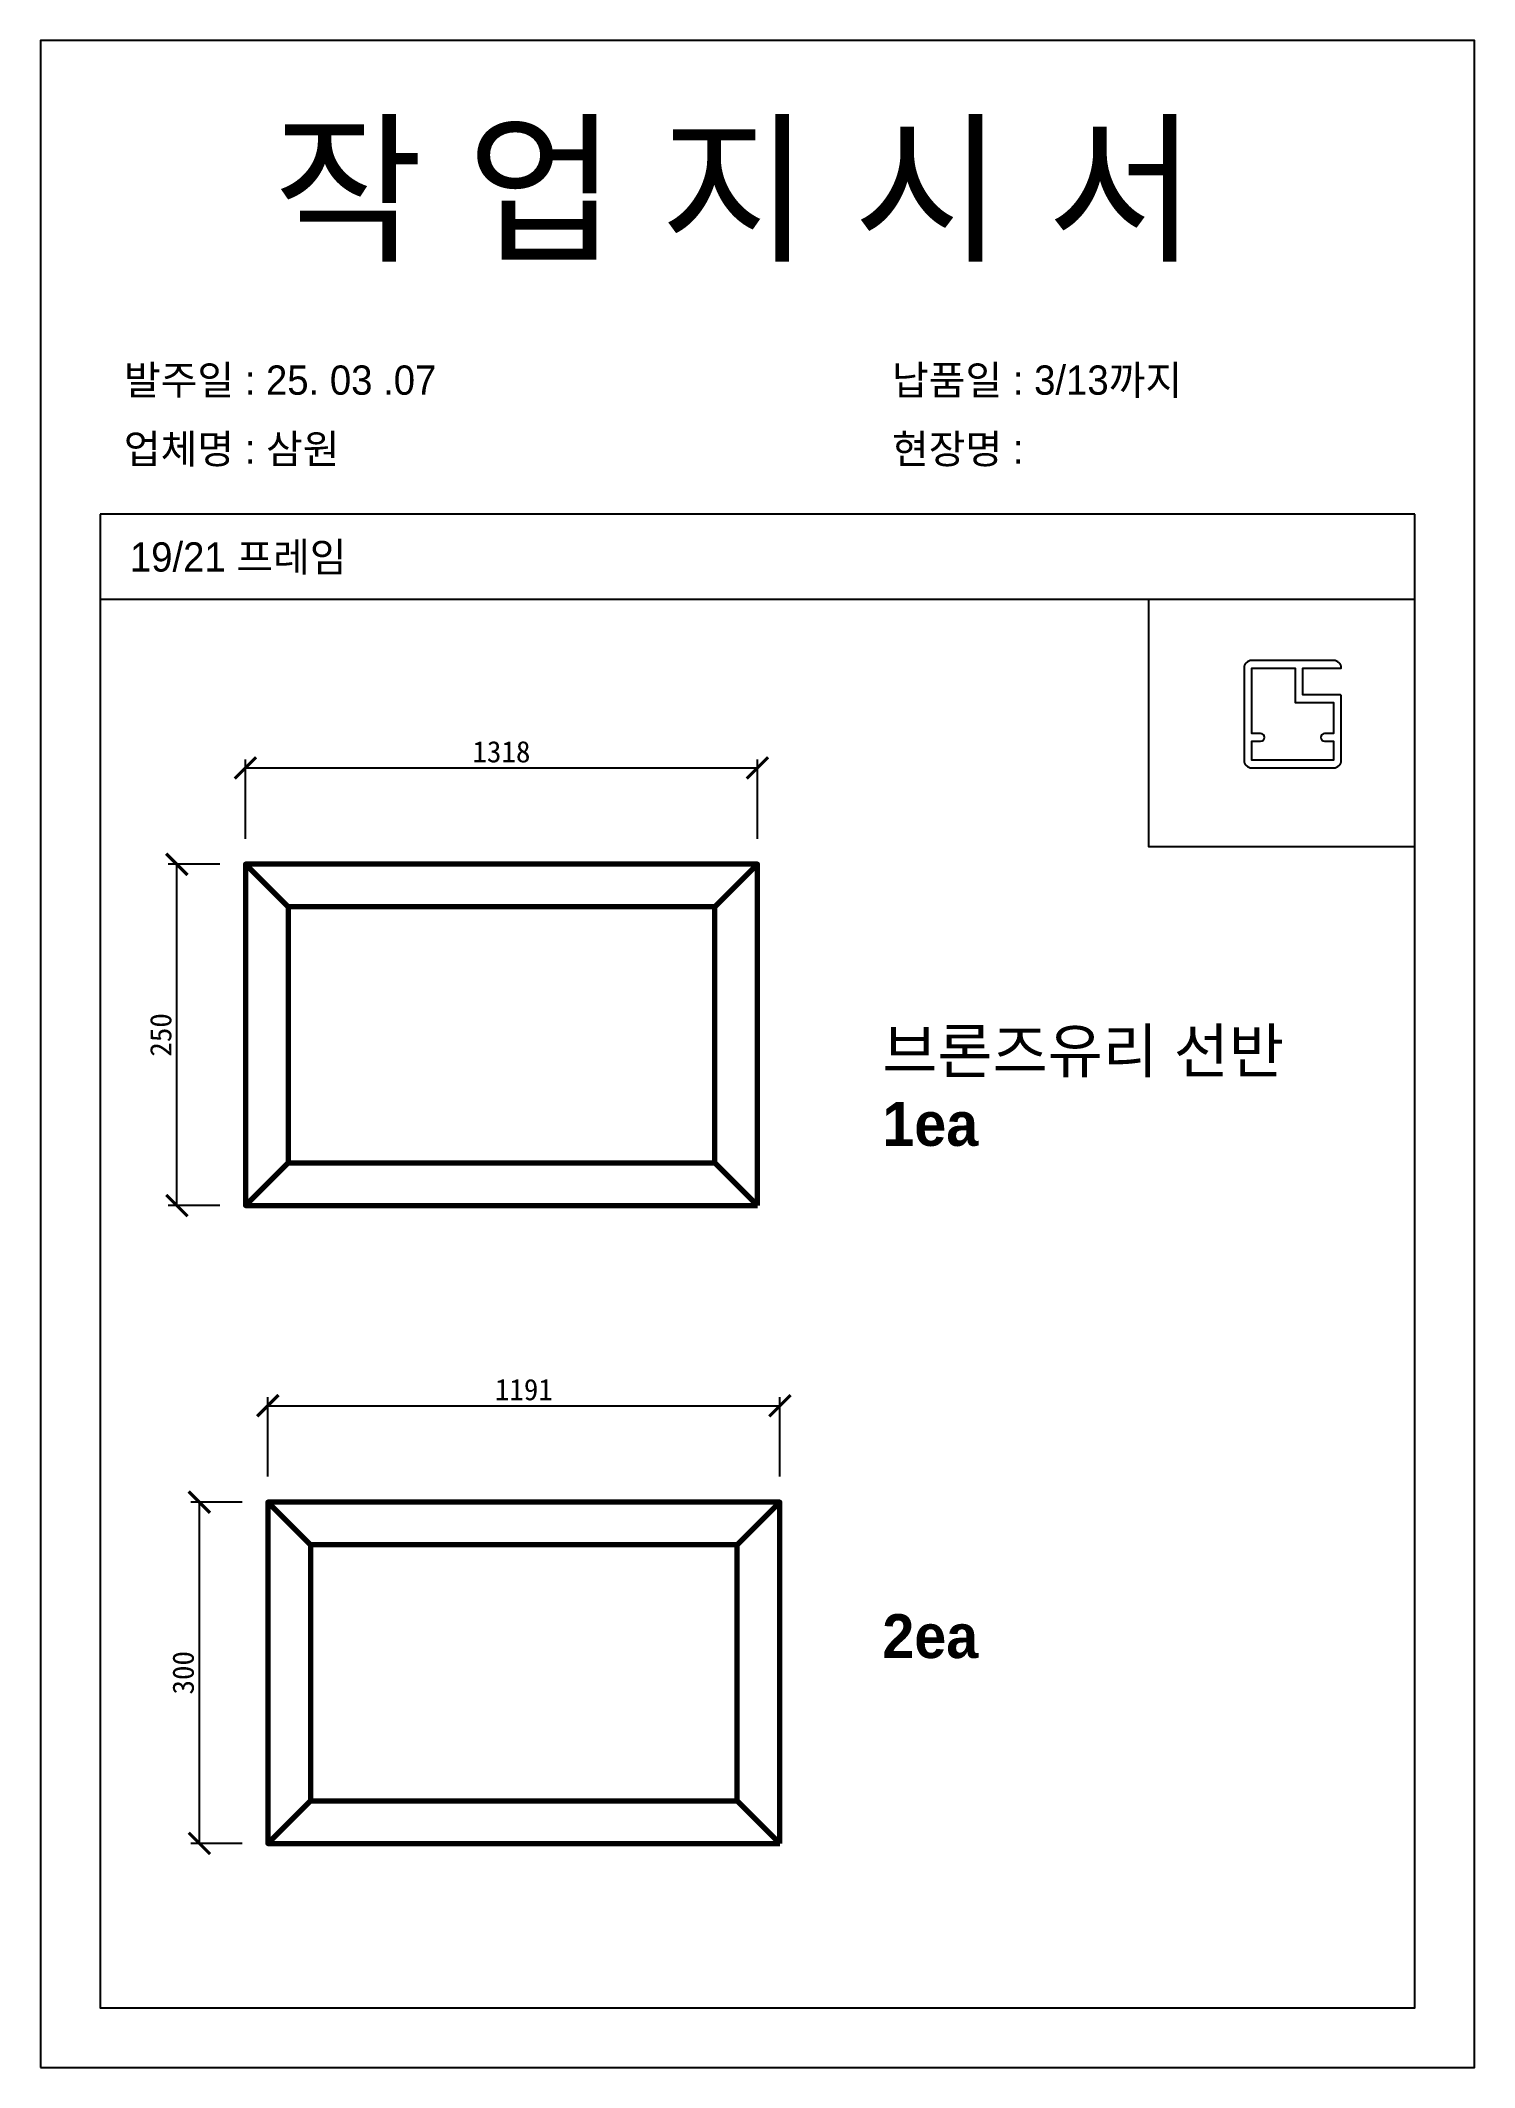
# Model space of a CAD drawing. Header units: millimetres. Extents: x -44117 to 256353, y -2095463 to 65325.
# Drawn here: x 122020 to 123700, y -2901 to -525 of the extents above; entities that cross this region are included whole.
import ezdxf

# ---------------------------------------------------------------- set-up
doc = ezdxf.new("R2010")
doc.units = ezdxf.units.MM
doc.header["$LTSCALE"] = 10
doc.layers.add('Layer1', color=7, linetype='Continuous', lineweight=70)
doc.dimstyles.new('ISO-25', dxfattribs={"dimtxt": 2.5, "dimasz": 2.5, "dimexe": 1, "dimexo": 1, "dimtad": 1, "dimtxsty": 'Standard', "dimblk": 'ARCHTICK', "dimcen": 2.5, "dimadec": 0, "dimazin": 0, "dimtfac": 1, "dimtmove": 0, "dimatfit": 3, "dimfxl": 0, "dimarcsym": 0})

msp = doc.modelspace()

# ---------------------------------------------------------------- texts
at = {"attachment_point": 1}
for s, width, heights, insert, char_height in [('{\\fGulim|b0|i0|c129|p50;작 업 지 시 서}', 3307.3198183, [-155.84554], (122292.8463, -629.42158), 140), ('{\\fGulim|b0|i0|c129|p50;발주일 : 25. 03 .07}', 3307.3198183, [-38.18216], (122117.63694, -906.142), 34.3), ('{\\fGulim|b0|i0|c129|p50;납품일 : 3/13까지}', 3307.3198183, [37.67976], (123017.61493, -906.142), 34.3), ('{\\fGulim|b0|i0|c129|p50;업체명 : 삼원}', 3307.3198183, [38.2735], (122117.63694, -986.79818), 34.3), ('{\\fGulim|b0|i0|c129|p50;현장명 : }', 3307.3198183, [-38.2735], (123017.61493, -986.79818), 34.3), ('{\\fGulim|b0|i0|c129|p50;19/21 프레임}', 3307.3198183, [-41.60759], (122124.67914, -1113.46428), 34.3), ('{\\fGulim|b1|i0|c129|p50;브론즈유리 선반\\P1ea\\P\\P\\P\\P\\P\\P\\P2ea}', 2135.7410508, [1317.50106], (123006.28736, -1683.76224), 51.45)]:
    msp.add_mtext_dynamic_manual_height_columns(s, width=width, gutter_width=12.5, heights=heights, dxfattribs=dict(at, insert=insert, char_height=char_height))

# ---------------------------------------------------------------- blocks, each defined once
blk = doc.blocks.new('_ArchTick')
at = {"color": 0, "linetype": 'ByBlock', "const_width": 0.15}
blk.add_lwpolyline([(-0.5, -0.5), (0.5, 0.5)], dxfattribs=at)
blk = doc.blocks.new('*D2053')
at = {"color": 0, "lineweight": -2}
for p, q in [((122230, -1490.9), (122169.7, -1490.9)), ((122179.7, -1890.9), (122179.7, -1490.9)), ((122230, -1890.9), (122169.7, -1890.9))]:
    blk.add_line(p, q, dxfattribs=at)
at = {"layer": 'Defpoints', "color": 0}
for p in [(122179.7, -1490.9), (122260, -1490.9), (122260, -1890.9)]:
    blk.add_point(p, dxfattribs=at)
at = {"color": 0, "lineweight": -2, "xscale": 25, "yscale": 25, "zscale": 25}
for p, rotation in [((122179.7, -1490.9), 90), ((122179.7, -1890.9), 270)]:
    blk.add_blockref('_ArchTick', p, dxfattribs=dict(at, rotation=rotation))
at = {"color": 0, "insert": (122161, -1690.9), "char_height": 25, "attachment_point": 5, "rotation": 90}
blk.add_mtext('250', dxfattribs=at)
blk = doc.blocks.new('*D2054')
at = {"color": 0, "lineweight": -2}
for p, q in [((122260, -1460.9), (122260, -1367.9)), ((122260, -1377.9), (122860, -1377.9)), ((122860, -1460.9), (122860, -1367.9))]:
    blk.add_line(p, q, dxfattribs=at)
at = {"layer": 'Defpoints', "color": 0}
for p in [(122860, -1377.9), (122260, -1490.9), (122860, -1490.9)]:
    blk.add_point(p, dxfattribs=at)
at = {"color": 0, "lineweight": -2, "xscale": 25, "yscale": 25, "zscale": 25, "rotation": 180}
blk.add_blockref('_ArchTick', (122260, -1377.9), dxfattribs=at)
at = {"color": 0, "lineweight": -2, "xscale": 25, "yscale": 25, "zscale": 25}
blk.add_blockref('_ArchTick', (122860, -1377.9), dxfattribs=at)
at = {"color": 0, "insert": (122560, -1359.1), "char_height": 25, "attachment_point": 5}
blk.add_mtext('1318', dxfattribs=at)
blk = doc.blocks.new('*D2055')
at = {"color": 0, "lineweight": -2}
for p, q in [((122256.3, -2238.6), (122196.1, -2238.6)), ((122206.1, -2638.6), (122206.1, -2238.6)), ((122256.3, -2638.6), (122196.1, -2638.6))]:
    blk.add_line(p, q, dxfattribs=at)
at = {"layer": 'Defpoints', "color": 0}
for p in [(122206.1, -2238.6), (122286.3, -2238.6), (122286.3, -2638.6)]:
    blk.add_point(p, dxfattribs=at)
at = {"color": 0, "lineweight": -2, "xscale": 25, "yscale": 25, "zscale": 25}
for p, rotation in [((122206.1, -2238.6), 90), ((122206.1, -2638.6), 270)]:
    blk.add_blockref('_ArchTick', p, dxfattribs=dict(at, rotation=rotation))
at = {"color": 0, "insert": (122187.3, -2438.6), "char_height": 25, "attachment_point": 5, "rotation": 90}
blk.add_mtext('300', dxfattribs=at)
blk = doc.blocks.new('*D2056')
at = {"color": 0, "lineweight": -2}
for p, q in [((122286.3, -2208.6), (122286.3, -2115.6)), ((122286.3, -2125.6), (122886.3, -2125.6)), ((122886.3, -2208.6), (122886.3, -2115.6))]:
    blk.add_line(p, q, dxfattribs=at)
at = {"layer": 'Defpoints', "color": 0}
for p in [(122886.3, -2125.6), (122286.3, -2238.6), (122886.3, -2238.6)]:
    blk.add_point(p, dxfattribs=at)
at = {"color": 0, "lineweight": -2, "xscale": 25, "yscale": 25, "zscale": 25, "rotation": 180}
blk.add_blockref('_ArchTick', (122286.3, -2125.6), dxfattribs=at)
at = {"color": 0, "lineweight": -2, "xscale": 25, "yscale": 25, "zscale": 25}
blk.add_blockref('_ArchTick', (122886.3, -2125.6), dxfattribs=at)
at = {"color": 0, "insert": (122586.3, -2106.8), "char_height": 25, "attachment_point": 5}
blk.add_mtext('1191', dxfattribs=at)

# ---------------------------------------------------------------- dimensions: what is measured, and where the dimension line sits
for base, p1, p2, angle, text, picture, middle in [((122860.00708, -1377.89131), (122260.00708, -1490.8513), (122860.00708, -1490.8513), 180, '1318', '*D2054', (122560.00708, -1359.14131)), ((122179.74728, -1490.8513), (122260.00708, -1890.8513), (122260.00708, -1490.8513), 90, '250', '*D2053', (122160.99728, -1690.8513)), ((122886.33469, -2125.59551), (122286.33469, -2238.55551), (122886.33469, -2238.55551), 180, '1191', '*D2056', (122586.33469, -2106.84551)), ((122206.07489, -2238.55551), (122286.33469, -2638.55551), (122286.33469, -2238.55551), 90, '300', '*D2055', (122187.32489, -2438.55551))]:
    dim = msp.add_linear_dim(base=base, p1=p1, p2=p2, angle=angle, text=text, dimstyle='ISO-25', override={"dimscale": 10, "dimexo": 3, "dimtxsty": 'Standard'})
    dim.commit()
    dim.dimension.update_dxf_attribs({"geometry": picture, "text_midpoint": middle})

# ---------------------------------------------------------------- linework, layer by layer
for p, q in [((123630.03969, -1080.42879), (122090.03969, -1080.42879)), ((123630.03969, -1180.42879), (122090.03969, -1180.42879))]:
    msp.add_line(p, q)
for points in [[(122020.03969, -2901.25906), (123700.03969, -2901.25906), (123700.03969, -525.25906), (122020.03969, -525.25906)], [(123630.03969, -1180.42879), (123318.28436, -1180.42879), (123318.28436, -1470.05937), (123630.03969, -1470.05937)]]:
    msp.add_lwpolyline(points, close=True)
msp.add_lwpolyline([(122090.03969, -1080.42879), (122090.03969, -2831.25906), (123630.03969, -2831.25906), (123630.03969, -1080.42879)])
for points in [[(123542.24626, -1292.0968), (123499.04626, -1292.0968), (123499.04626, -1260.8968), (123544.04626, -1260.8968), (123544.04626, -1260.8968, 0.4142135624), (123535.04626, -1251.8968), (123439.04626, -1251.8968, 0.4142135624), (123430.04626, -1260.8968), (123430.04626, -1368.8968, 0.4142135624), (123439.04626, -1377.8968), (123535.04626, -1377.8968, 0.4142135624), (123544.04626, -1368.8968), (123544.04626, -1293.8968, 0.4142135624)], [(123449.54626, -1346.6968, 1), (123449.54626, -1337.6968), (123439.04626, -1337.6968), (123439.04626, -1260.8968), (123490.04626, -1260.8968), (123490.04626, -1301.0968), (123535.04626, -1301.0968), (123535.04626, -1337.6968), (123524.54626, -1337.6968, 1), (123524.54626, -1346.6968), (123535.04626, -1346.6968), (123535.04626, -1368.8968), (123439.04626, -1368.8968), (123439.04626, -1346.6968)]]:
    msp.add_lwpolyline(points, format="xyb", close=True)
at = {"layer": 'Layer1'}
for p, q in [((122310.00708, -1540.8513), (122260.00708, -1490.8513)), ((122860.00708, -1490.8513), (122810.00708, -1540.8513)), ((122310.00708, -1840.8513), (122260.00708, -1890.8513)), ((122810.00708, -1840.8513), (122860.00708, -1890.8513)), ((122336.33469, -2288.55551), (122286.33469, -2238.55551)), ((122886.33469, -2238.55551), (122836.33469, -2288.55551)), ((122336.33469, -2588.55551), (122286.33469, -2638.55551)), ((122836.33469, -2588.55551), (122886.33469, -2638.55551))]:
    msp.add_line(p, q, dxfattribs=at)
for points in [[(122860.00708, -1890.8513), (122860.00708, -1490.8513), (122260.00708, -1490.8513), (122260.00708, -1890.8513)], [(122810.00708, -1840.8513), (122810.00708, -1540.8513), (122310.00708, -1540.8513), (122310.00708, -1840.8513)], [(122886.33469, -2638.55551), (122886.33469, -2238.55551), (122286.33469, -2238.55551), (122286.33469, -2638.55551)], [(122836.33469, -2588.55551), (122836.33469, -2288.55551), (122336.33469, -2288.55551), (122336.33469, -2588.55551)]]:
    msp.add_lwpolyline(points, close=True, dxfattribs=at)

msp.set_redraw_order([(e.dxf.handle, doc.entitydb.next_handle()) for e in msp.query("TEXT MTEXT ATTDEF DIMENSION ARC_DIMENSION")])  # texts and dimensions are drawn at this point

doc.saveas('drawing.dxf')
